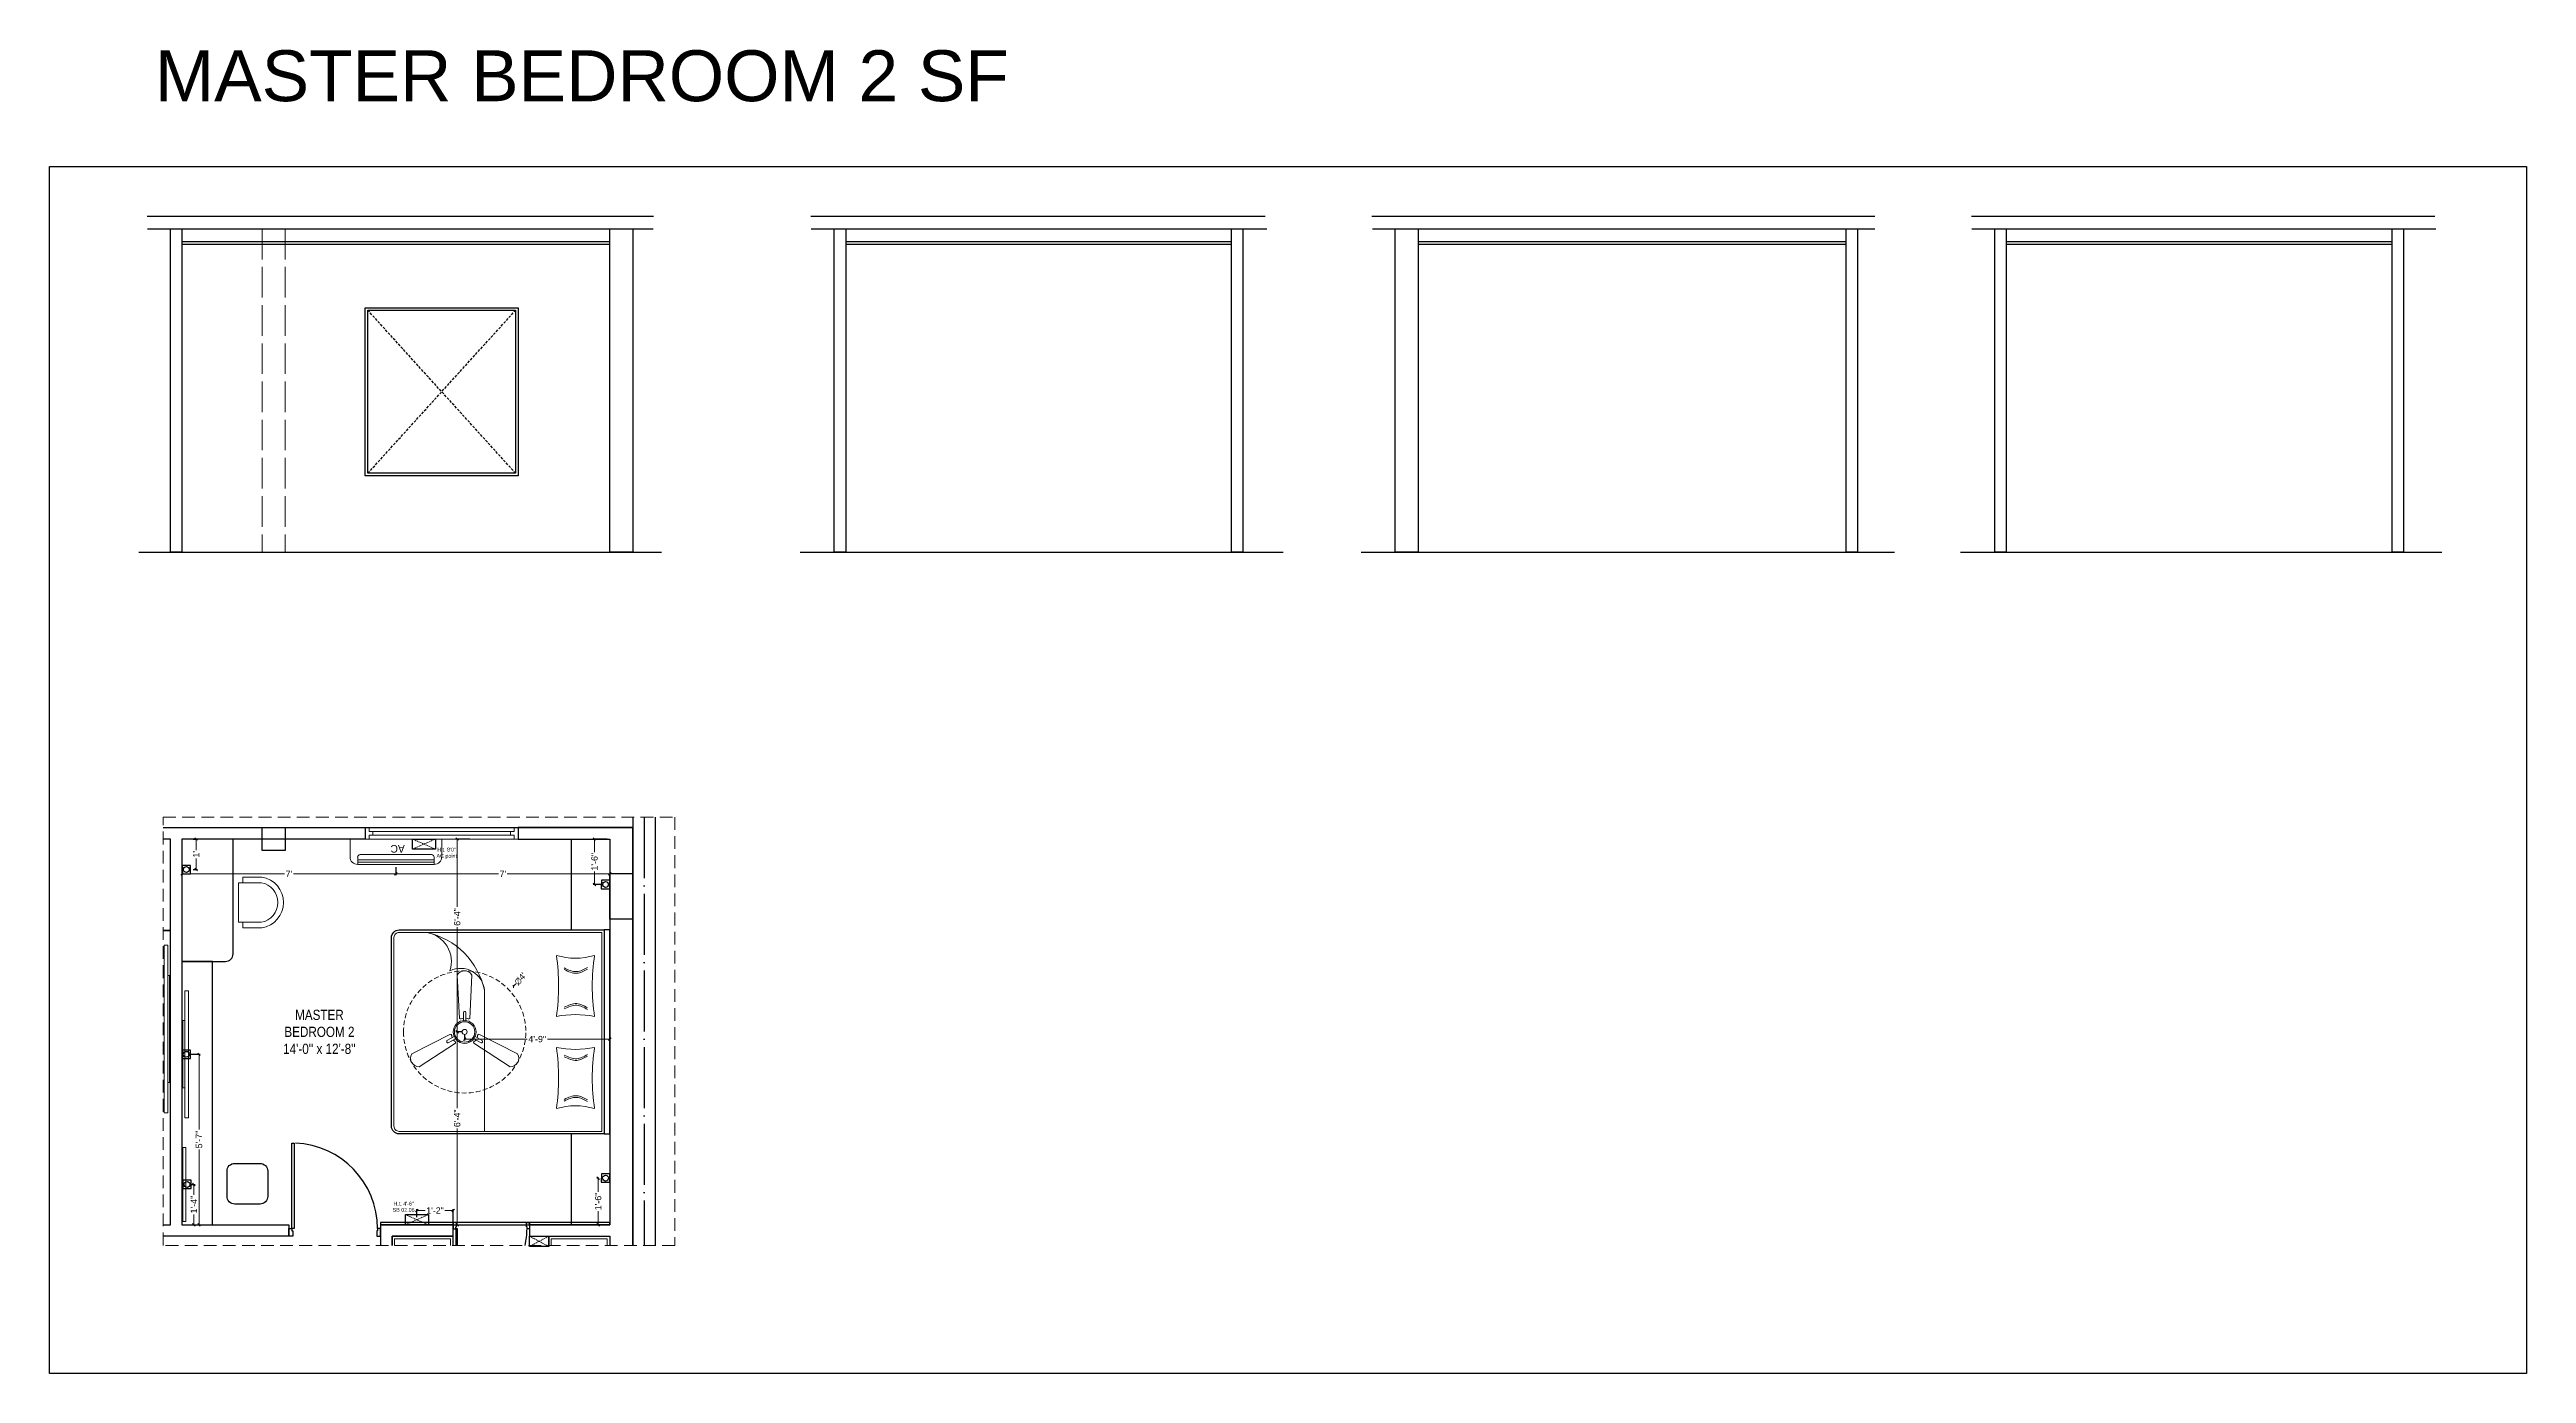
# Model space of a CAD drawing. Header units: millimetres. Extents: x 56222 to 3066687, y -650199 to -121287.
# Drawn here: x 133423 to 134395, y -183329 to -182810 of the extents above; entities outside this region: 7.
import ezdxf

# ---------------------------------------------------------------- set-up
doc = ezdxf.new("R2010")
doc.units = ezdxf.units.MM
doc.header["$MEASUREMENT"] = 0
doc.header["$PDMODE"] = 35
for name, pattern in [('ACAD_ISO02W100', [15, 12, -3]), ('ACAD_ISO04W100', [30, 24, -3, 0, -3]), ('DASHED', [0.75, 0.5, -0.25]), ('DASHED2', [0.375, 0.25, -0.125]), ('DASHEDX2', [1.5, 1, -0.5])]:
    doc.linetypes.add(name, pattern=pattern)
doc.layers.get('Defpoints').update_dxf_attribs({"color": 220})
for name, color, linetype in [('AR DOOR', 40, 'Continuous'), ('AR ELE-5', 134, 'Continuous'), ('GROUND FLOOR  ( Text )', 251, 'Continuous')]:
    doc.layers.add(name, color=color, linetype=linetype)
for name, color, linetype, lineweight in [('COLUMN', 1, 'Continuous', 30), ('dim05', 1, 'Continuous', 13), ('el', 7, 'Continuous', 20), ('ELEC-wires', 1, 'DASHED2', 13), ('Electrical', 84, 'Continuous', 30), ('ELEVATION', 250, 'Continuous', 9), ('ELEVATION ( SPIRAL STAIR )', 250, 'Continuous', 9), ('ELEVATION ( WALL COLOUR ) X_', 7, 'Continuous', 9), ('FIRST FLOOR ( TEXT )', 7, 'Continuous', 9), ('FURNITURE', 32, 'Continuous', 9), ('furniture dimensions', 1, 'DASHED', 0), ('GROUND FLOOR', 7, 'Continuous', 9), ('SECOND FLOOR', 7, 'Continuous', 9), ('SECOND FLOOR  ( PLINE )', 251, 'Continuous', 30), ('SECOND FLOOR ( PLine )', 7, 'Continuous', 30), ('SECTION ( SLAB PLine )', 104, 'Continuous', 30), ('Text', 7, 'Continuous', 15), ('wall', 7, 'Continuous', 30), ('X_PLOT', 1, 'Continuous', 9), ('XX~SLAB ( BEAM )~ ( DIM )', 7, 'Continuous', 9), ('XX~STR BEAM', 5, 'ACAD_ISO02W100', 9)]:
    doc.layers.add(name, color=color, linetype=linetype, lineweight=lineweight)
doc.layers.add('XX~SLAB ( PLINE )', color=251, linetype='Continuous', plot=False)
doc.styles.add('Arial', font='arial.ttf')
doc.styles.add('century g', font='GOTHIC.TTF')
doc.styles.add('KATHA', font='swissc.ttf')
doc.styles.get("Standard").update_dxf_attribs({"font": 'arial.ttf', "height": 6})
doc.styles.add('TEXT', font='eurr____.ttf')
doc.dimstyles.new('Archana', dxfattribs={"dimtxt": 2, "dimasz": 0.75, "dimexe": 0.5, "dimexo": 0.5, "dimgap": 0, "dimtad": 0, "dimzin": 0, "dimdsep": 46, "dimlunit": 4, "dimtxsty": 'century g', "dimblk": 'OBLIQUE', "dimcen": 0, "dimdle": 1, "dimclrd": 256, "dimclre": 256, "dimclrt": 256, "dimadec": 0, "dimazin": 0, "dimtfac": 1, "dimtofl": 0, "dimtmove": 1, "dimatfit": 3, "dimfxl": 1, "dimfxlon": 1, "dimtolj": 1, "dimtzin": 0, "dimlwd": -1, "dimlwe": -1, "dimarcsym": 0})
doc.dimstyles.new('ISO-25', dxfattribs={"dimtxt": 2.5, "dimasz": 1, "dimexe": 0.5, "dimexo": 1, "dimtad": 0, "dimdec": 1, "dimlunit": 4, "dimtxsty": 'Standard', "dimblk": 'OBLIQUE', "dimcen": 2.5, "dimclrd": 1, "dimclre": 1, "dimclrt": 5, "dimadec": 0, "dimazin": 0, "dimtfac": 1, "dimtdec": 1, "dimtmove": 0, "dimatfit": 3, "dimfxl": 1, "dimlwd": -1, "dimarcsym": 0})

msp = doc.modelspace()

# ---------------------------------------------------------------- texts
at = {"layer": 'Electrical', "color": 5, "transparency": 33554687}
for s, p in [('AC point', (133574.816, -183126.966)), ('SB 02.06', (133557.586, -183265.997))]:
    msp.add_text(s, height=1.5, dxfattribs=at).set_placement(p)
at = {"layer": 'Electrical', "color": 240, "true_color": 0xed1f24, "transparency": 33554687}
for s, p in [('H.t. 8\'0"', (133575.098, -183124.495)), ('H.t. 4\'-6"', (133557.898, -183263.535))]:
    msp.add_text(s, height=1.5, dxfattribs=at).set_placement(p)
at = {"layer": 'FIRST FLOOR ( TEXT )', "insert": (133528.831, -183195.345, -0.126), "char_height": 4, "attachment_point": 5, "style": 'KATHA'}
msp.add_mtext("MASTER \\PBEDROOM 2\\P14'-0'' x 12'-8''", dxfattribs=at)
at = {"layer": 'furniture dimensions', "lineweight": 0}
msp.add_text('MASTER BEDROOM 2 SF', height=20, dxfattribs=at).set_placement((133464.244, -182829.827))

# ---------------------------------------------------------------- blocks, each defined once
blk = doc.blocks.new('*U19')
for points in [[(-1160, 0), (-1120, 0), (-1120, 30), (-1110, 30), (-1110, 100), (-1160, 100)], [(0, 0), (0, -1120), (-30, -1120), (-30, 0)], [(40, 0), (0, 0), (0, 30), (-10, 30), (-10, 100), (40, 100)]]:
    blk.add_lwpolyline(points, close=True)
at = {"layer": 'AR ELE-5', "linetype": 'ByBlock', "ltscale": 15}
blk.add_arc((2, 1), 1122, 180.0347, 267.627, dxfattribs=at)
blk = doc.blocks.new('_Oblique')
at = {"layer": 'wall', "color": 0, "lineweight": -2}
blk.add_line((-0.5, -0.5), (0.5, 0.5), dxfattribs=at)
blk = doc.blocks.new('*D169')
at = {"layer": 'Defpoints', "color": 0, "lineweight": 30, "transparency": 16777216}
for p in [(133638.29, -183252.76), (133639.54, -183252.76), (133627.8, -183271.09)]:
    blk.add_point(p, dxfattribs=at)
at = {"layer": 'dim05', "color": 1, "linetype": 'Continuous', "lineweight": -2, "transparency": 16777216}
for p, q in [((133638.54, -183252.76), (133637.79, -183252.76)), ((133628.8, -183271.09), (133638.79, -183271.09))]:
    blk.add_line(p, q, dxfattribs=at)
at = {"layer": 'dim05', "color": 1, "linetype": 'Continuous', "transparency": 16777216}
for p, q in [((133638.29, -183252.76), (133638.29, -183258.1)), ((133638.29, -183271.09), (133638.29, -183265.76))]:
    blk.add_line(p, q, dxfattribs=at)
at = {"layer": 'dim05', "color": 1, "transparency": 16777216}
for p, rotation in [((133638.29, -183252.76), 90), ((133638.29, -183271.09), 270)]:
    blk.add_blockref('_Oblique', p, dxfattribs=dict(at, rotation=rotation))
at = {"layer": 'dim05', "color": 5, "lineweight": 25, "transparency": 16777216, "insert": (133638.29, -183261.93), "char_height": 2.5, "attachment_point": 5, "rotation": 90, "style": 'Arial'}
blk.add_mtext('1\'-6"', dxfattribs=at)
blk = doc.blocks.new('fan')
at = {"layer": 'Electrical', "lineweight": 15, "ltscale": 20}
for p, q in [((3300835.29, -509900.78), (3300836.47, -509923.43)), ((3300841.81, -509923.43), (3300842.99, -509900.78)), ((3300838.47, -509924.57), (3300838.47, -509920.25)), ((3300839.81, -509920.28), (3300839.81, -509924.57)), ((3300831.66, -509931.77), (3300811.45, -509942.07)), ((3300866.83, -509942.07), (3300846.62, -509931.77)), ((3300815.3, -509948.74), (3300834.33, -509936.39)), ((3300829.93, -509935.08), (3300833.64, -509932.93)), ((3300834.31, -509934.09), (3300830.57, -509936.25)), ((3300843.95, -509936.39), (3300862.98, -509948.74)), ((3300847.68, -509936.23), (3300843.97, -509934.09)), ((3300844.64, -509932.93), (3300848.38, -509935.09))]:
    blk.add_line(p, q, dxfattribs=at)
at = {"layer": 'Electrical', "linetype": 'DASHED', "lineweight": 15, "ltscale": 5}
blk.add_circle((3300839.14, -509930.53), 32, dxfattribs=at)
at = {"layer": 'Electrical', "lineweight": 15, "ltscale": 20}
for centre, major_axis, start_param, end_param in [((3300839.14, -509902.94), (3.12, 3.12), -0.272136, 1.842967), ((3300839.13, -509920.5), (0.501, 0.501), -0.465536, 1.983618), ((3300831.67, -509932.49), (0.51, -0.51), 0.978238, 2.373008), ((3300835.59, -509932.58), (2.27, -2.27), 3.855511, 4.241762), ((3300839.14, -509930.53), (4.24, -4.24), 3.14161, 9.424795), ((3300839.14, -509930.53), (3.77, -3.77), 1.749190548672175e-05, 6.283202799085073), ((3300837.1, -509923.08), (0.51, 0.51), 2.863014, 4.257784), ((3300839.14, -509926.42), (2.27, -2.27), 2.565057, 2.951308), ((3300839.14, -509930.53), (0.943, 0.943), 1.570814, 7.853999), ((3300839.14, -509926.42), (2.27, 2.27), 0.19032, 0.57657), ((3300841.18, -509923.08), (0.51, -0.51), 5.167028, 6.561799), ((3300842.69, -509932.58), (2.27, 2.27), 5.183051, 5.569301), ((3300846.61, -509932.49), (0.51, -0.51), 2.339416, 3.734186), ((3300815.25, -509944.32), (3.12, -3.12), 3.393055, 5.508159), ((3300830.46, -509935.55), (0.501, -0.501), 3.199655, 5.648809), ((3300835.59, -509932.58), (2.27, -2.27), 4.659452, 5.045703), ((3300833.71, -509936.02), (0.51, 0.51), -1.325776, 0.068994), ((3300844.57, -509936.02), (0.51, -0.51), 3.072633, 4.467404), ((3300842.69, -509932.58), (2.27, 2.27), 4.37911, 4.765361), ((3300847.83, -509935.54), (0.501, 0.501), 3.723254, 6.172408), ((3300863.03, -509944.32), (3.12, -3.12), 5.48745, 7.602554)]:
    blk.add_ellipse(centre, major_axis=major_axis, ratio=1, start_param=start_param, end_param=end_param, dxfattribs=at)
blk = doc.blocks.new('*D170')
at = {"layer": 'Defpoints', "color": 0, "lineweight": 30, "transparency": 16777216}
for p in [(133604.97, -183177.56), (133572.74, -183213.13)]:
    blk.add_point(p, dxfattribs=at)
at = {"layer": 'dim05', "transparency": 16777216}
blk.add_line((133605.97, -183176.45), (133604.97, -183177.56), dxfattribs=at)
at = {"layer": 'dim05', "transparency": 16777216, "xscale": 0.75, "yscale": 0.75, "zscale": 0.75, "rotation": 227.8301719994222}
blk.add_blockref('_Oblique', (133604.97, -183177.56), dxfattribs=at)
at = {"layer": 'dim05', "color": 5, "lineweight": 25, "transparency": 16777216, "insert": (133607.73, -183174.51), "char_height": 2.5, "attachment_point": 5, "rotation": 47.83017, "style": 'century g'}
blk.add_mtext("\\A1;∅4'", dxfattribs=at)
blk = doc.blocks.new('*D171')
at = {"layer": 'Defpoints', "color": 0, "lineweight": 30, "transparency": 16777216}
for p in [(133585.86, -183195.34, -0.13), (133642.86, -183195.34, -0.13), (133642.86, -183198.18)]:
    blk.add_point(p, dxfattribs=at)
at = {"layer": 'dim05', "color": 1, "linetype": 'Continuous', "lineweight": -2, "transparency": 16777216}
for p, q in [((133585.86, -183196.34), (133585.86, -183198.68)), ((133642.86, -183196.34), (133642.86, -183198.68))]:
    blk.add_line(p, q, dxfattribs=at)
at = {"layer": 'dim05', "color": 1, "linetype": 'Continuous', "transparency": 16777216}
for p, q in [((133585.86, -183198.18), (133610.36, -183198.18)), ((133642.86, -183198.18), (133618.35, -183198.18))]:
    blk.add_line(p, q, dxfattribs=at)
at = {"layer": 'dim05', "color": 1, "transparency": 16777216, "rotation": 180}
blk.add_blockref('_Oblique', (133585.86, -183198.18), dxfattribs=at)
at = {"layer": 'dim05', "color": 1, "transparency": 16777216}
blk.add_blockref('_Oblique', (133642.86, -183198.18), dxfattribs=at)
at = {"layer": 'dim05', "color": 5, "lineweight": 25, "transparency": 16777216, "insert": (133614.36, -183198.18), "char_height": 2.5, "attachment_point": 5, "style": 'Arial'}
blk.add_mtext('4\'-9"', dxfattribs=at)
blk = doc.blocks.new('*D172')
at = {"layer": 'Defpoints', "color": 0, "lineweight": 30, "transparency": 16777216}
for p in [(133476.85, -183255.24, -0.13), (133476.85, -183271.09, -0.13), (133479.53, -183271.09)]:
    blk.add_point(p, dxfattribs=at)
at = {"layer": 'dim05', "color": 1, "linetype": 'Continuous', "lineweight": -2, "transparency": 16777216}
for p, q in [((133477.85, -183255.24), (133480.03, -183255.24)), ((133477.85, -183271.09), (133480.03, -183271.09))]:
    blk.add_line(p, q, dxfattribs=at)
at = {"layer": 'dim05', "color": 1, "linetype": 'Continuous', "transparency": 16777216}
for p, q in [((133479.53, -183255.24), (133479.53, -183259.34)), ((133479.53, -183271.09), (133479.53, -183267))]:
    blk.add_line(p, q, dxfattribs=at)
at = {"layer": 'dim05', "color": 1, "transparency": 16777216}
for p, rotation in [((133479.53, -183255.24), 90), ((133479.53, -183271.09), 270)]:
    blk.add_blockref('_Oblique', p, dxfattribs=dict(at, rotation=rotation))
at = {"layer": 'dim05', "color": 5, "lineweight": 25, "transparency": 16777216, "insert": (133479.53, -183263.17), "char_height": 2.5, "attachment_point": 5, "rotation": 90, "style": 'Arial'}
blk.add_mtext('1\'-4"', dxfattribs=at)
blk = doc.blocks.new('*D173')
at = {"layer": 'Defpoints', "color": 0, "lineweight": 30, "transparency": 16777216}
for p in [(133476.52, -183204.13, -0.13), (133477.85, -183271.09), (133481.56, -183271.09)]:
    blk.add_point(p, dxfattribs=at)
at = {"layer": 'dim05', "color": 1, "linetype": 'Continuous', "lineweight": -2, "transparency": 16777216}
for p, q in [((133477.52, -183204.13), (133482.06, -183204.13)), ((133478.85, -183271.09), (133482.06, -183271.09))]:
    blk.add_line(p, q, dxfattribs=at)
at = {"layer": 'dim05', "color": 1, "linetype": 'Continuous', "transparency": 16777216}
for p, q in [((133481.56, -183204.13), (133481.56, -183233.67)), ((133481.56, -183271.09), (133481.56, -183241.56))]:
    blk.add_line(p, q, dxfattribs=at)
at = {"layer": 'dim05', "color": 1, "transparency": 16777216}
for p, rotation in [((133481.56, -183204.13), 90), ((133481.56, -183271.09), 270)]:
    blk.add_blockref('_Oblique', p, dxfattribs=dict(at, rotation=rotation))
at = {"layer": 'dim05', "color": 5, "lineweight": 25, "transparency": 16777216, "insert": (133481.56, -183237.61), "char_height": 2.5, "attachment_point": 5, "rotation": 90, "style": 'Arial'}
blk.add_mtext('5\'-7"', dxfattribs=at)
blk = doc.blocks.new('*D174')
at = {"layer": 'Defpoints', "color": 0, "lineweight": 30, "transparency": 16777216}
for p in [(133478.24, -183119.59, -0.13), (133480.47, -183119.59), (133478.24, -183131.59, -0.13)]:
    blk.add_point(p, dxfattribs=at)
at = {"layer": 'dim05', "color": 1, "linetype": 'Continuous', "lineweight": -2, "transparency": 16777216}
for p, q in [((133479.24, -183119.59), (133480.97, -183119.59)), ((133479.24, -183131.59), (133480.97, -183131.59))]:
    blk.add_line(p, q, dxfattribs=at)
at = {"layer": 'dim05', "color": 1, "linetype": 'Continuous', "transparency": 16777216}
for p, q in [((133480.47, -183119.59), (133480.47, -183123.93)), ((133480.47, -183131.59), (133480.47, -183127.25))]:
    blk.add_line(p, q, dxfattribs=at)
at = {"layer": 'dim05', "color": 1, "transparency": 16777216}
for p, rotation in [((133480.47, -183119.59), 90), ((133480.47, -183131.59), 270)]:
    blk.add_blockref('_Oblique', p, dxfattribs=dict(at, rotation=rotation))
at = {"layer": 'dim05', "color": 5, "lineweight": 25, "transparency": 16777216, "insert": (133480.47, -183125.59), "char_height": 2.5, "attachment_point": 5, "rotation": 90, "style": 'Arial'}
blk.add_mtext("1'", dxfattribs=at)
blk = doc.blocks.new('*D175')
at = {"layer": 'Defpoints', "color": 0, "lineweight": 30, "transparency": 16777216}
for p in [(133582.92, -183195.34), (133585.86, -183195.34, -0.13), (133581.36, -183271.09, -0.13)]:
    blk.add_point(p, dxfattribs=at)
at = {"layer": 'dim05', "color": 1, "linetype": 'Continuous', "lineweight": -2, "transparency": 16777216}
for p, q in [((133584.86, -183195.34), (133582.42, -183195.34)), ((133582.36, -183271.09), (133583.42, -183271.09))]:
    blk.add_line(p, q, dxfattribs=at)
at = {"layer": 'dim05', "color": 1, "linetype": 'Continuous', "transparency": 16777216}
for p, q in [((133582.92, -183195.34), (133582.92, -183225.31)), ((133582.92, -183271.09), (133582.92, -183233.22))]:
    blk.add_line(p, q, dxfattribs=at)
at = {"layer": 'dim05', "color": 1, "transparency": 16777216}
for p, rotation in [((133582.92, -183195.34), 90), ((133582.92, -183271.09), 270)]:
    blk.add_blockref('_Oblique', p, dxfattribs=dict(at, rotation=rotation))
at = {"layer": 'dim05', "color": 5, "lineweight": 25, "transparency": 16777216, "insert": (133582.92, -183229.27), "char_height": 2.5, "attachment_point": 5, "rotation": 90, "style": 'Arial'}
blk.add_mtext('6\'-4"', dxfattribs=at)
blk = doc.blocks.new('*D176')
at = {"layer": 'Defpoints', "color": 0, "lineweight": 30, "transparency": 16777216}
for p in [(133582.92, -183119.59), (133588.86, -183119.59, -0.13), (133585.86, -183195.34, -0.13)]:
    blk.add_point(p, dxfattribs=at)
at = {"layer": 'dim05', "color": 1, "linetype": 'Continuous', "lineweight": -2, "transparency": 16777216}
for p, q in [((133587.86, -183119.59), (133582.42, -183119.59)), ((133584.86, -183195.34), (133582.42, -183195.34))]:
    blk.add_line(p, q, dxfattribs=at)
at = {"layer": 'dim05', "color": 1, "linetype": 'Continuous', "transparency": 16777216}
for p, q in [((133582.92, -183119.59), (133582.92, -183146.25)), ((133582.92, -183195.34), (133582.92, -183154.16))]:
    blk.add_line(p, q, dxfattribs=at)
at = {"layer": 'dim05', "color": 1, "transparency": 16777216}
for p, rotation in [((133582.92, -183119.59), 90), ((133582.92, -183195.34), 270)]:
    blk.add_blockref('_Oblique', p, dxfattribs=dict(at, rotation=rotation))
at = {"layer": 'dim05', "color": 5, "lineweight": 25, "transparency": 16777216, "insert": (133582.92, -183150.21), "char_height": 2.5, "attachment_point": 5, "rotation": 90, "style": 'Arial'}
blk.add_mtext('6\'-4"', dxfattribs=at)
blk = doc.blocks.new('6616')
at = {"color": 242, "linetype": 'DASHED', "true_color": 0xcd2027}
for p, q in [((386784.79, -36915.77), (386775.78, -36911.78)), ((386784.79, -36911.78), (386775.78, -36915.77))]:
    blk.add_line(p, q, dxfattribs=at)
at = {"layer": 'ELEC-wires', "color": 5, "linetype": 'ByBlock', "lineweight": 30, "ltscale": 4}
blk.add_lwpolyline([(386775.78, -36911.78), (386784.79, -36911.78), (386784.79, -36915.77), (386775.78, -36915.77)], close=True, dxfattribs=at)
blk = doc.blocks.new('*D177')
at = {"layer": 'Defpoints', "color": 0, "lineweight": 30, "transparency": 16777216}
for p in [(133581.36, -183265.49), (133567.11, -183269.1, -0.13), (133581.36, -183271.09, -0.13)]:
    blk.add_point(p, dxfattribs=at)
at = {"layer": 'dim05', "color": 1, "linetype": 'Continuous', "lineweight": -2, "transparency": 16777216}
for p, q in [((133567.11, -183268.1), (133567.11, -183264.99)), ((133581.36, -183270.09), (133581.36, -183264.99))]:
    blk.add_line(p, q, dxfattribs=at)
at = {"layer": 'dim05', "color": 1, "linetype": 'Continuous', "transparency": 16777216}
for p, q in [((133567.11, -183265.49), (133570.4, -183265.49)), ((133581.36, -183265.49), (133578.06, -183265.49))]:
    blk.add_line(p, q, dxfattribs=at)
at = {"layer": 'dim05', "color": 1, "transparency": 16777216, "rotation": 180}
blk.add_blockref('_Oblique', (133567.11, -183265.49), dxfattribs=at)
at = {"layer": 'dim05', "color": 1, "transparency": 16777216}
blk.add_blockref('_Oblique', (133581.36, -183265.49), dxfattribs=at)
at = {"layer": 'dim05', "color": 5, "lineweight": 25, "transparency": 16777216, "insert": (133574.23, -183265.49), "char_height": 2.5, "attachment_point": 5, "style": 'Arial'}
blk.add_mtext('1\'-2"', dxfattribs=at)
blk = doc.blocks.new('*D178')
at = {"layer": 'Defpoints', "color": 0, "lineweight": 30, "transparency": 16777216}
for p in [(133636.86, -183119.59), (133642.86, -183119.59, -0.13), (133641.2, -183137.45, -0.13)]:
    blk.add_point(p, dxfattribs=at)
at = {"layer": 'dim05', "color": 1, "linetype": 'Continuous', "lineweight": -2, "transparency": 16777216}
for p, q in [((133641.86, -183119.59), (133636.36, -183119.59)), ((133640.2, -183137.45), (133636.36, -183137.45))]:
    blk.add_line(p, q, dxfattribs=at)
at = {"layer": 'dim05', "color": 1, "linetype": 'Continuous', "transparency": 16777216}
for p, q in [((133636.86, -183119.59), (133636.86, -183124.69)), ((133636.86, -183137.45), (133636.86, -183132.35))]:
    blk.add_line(p, q, dxfattribs=at)
at = {"layer": 'dim05', "color": 1, "transparency": 16777216}
for p, rotation in [((133636.86, -183119.59), 90), ((133636.86, -183137.45), 270)]:
    blk.add_blockref('_Oblique', p, dxfattribs=dict(at, rotation=rotation))
at = {"layer": 'dim05', "color": 5, "lineweight": 25, "transparency": 16777216, "insert": (133636.86, -183128.52), "char_height": 2.5, "attachment_point": 5, "rotation": 90, "style": 'Arial'}
blk.add_mtext('1\'-6"', dxfattribs=at)
blk = doc.blocks.new('ac paln')
at = {"layer": 'Electrical', "lineweight": 15}
for p, q in [((389238.69, -37646.36), (389238.69, -37610.34)), ((389238.69, -37610.34), (389245.67, -37610.34)), ((389244.81, -37642.35), (389244.81, -37614.35)), ((389245.81, -37613.35), (389248.68, -37613.35)), ((389246.82, -37643.35), (389246.82, -37613.35)), ((389247.82, -37643.35), (389247.82, -37613.35)), ((389248.68, -37613.35), (389248.68, -37643.35)), ((389248.68, -37643.35), (389248.68, -37613.35)), ((389245.67, -37646.36), (389238.69, -37646.36)), ((389245.81, -37643.35), (389248.68, -37643.35)), ((389248.68, -37643.35), (389248.68, -37643.35))]:
    blk.add_line(p, q, dxfattribs=at)
for centre, start, end in [((389245.67, -37613.35), 0, 90), ((389245.67, -37643.35), 270, 0)]:
    blk.add_arc(centre, 3.01, start, end, dxfattribs=at)
at = {"layer": 'Electrical', "lineweight": 15, "extrusion": (0, 0, -1)}
for centre, start_param, end_param in [((389245.81, -37614.35), -0.785398, 0.785398), ((389245.81, -37642.35), 3.926991, 5.497787)]:
    blk.add_ellipse(centre, major_axis=(-0.71, 0.71), ratio=1, start_param=start_param, end_param=end_param, dxfattribs=at)
at = {"layer": 'Text', "style": 'TEXT'}
blk.add_text('AC', height=3, rotation=270, dxfattribs=at).set_placement((389241.02, -37624.87))
blk = doc.blocks.new('*D179')
at = {"layer": 'Defpoints', "color": 0, "lineweight": 30, "transparency": 16777216}
for p in [(133474.86, -183128.73, -0.13), (133558.86, -183129.59, -0.13), (133558.86, -183133.28)]:
    blk.add_point(p, dxfattribs=at)
at = {"layer": 'dim05', "color": 1, "linetype": 'Continuous', "lineweight": -2, "transparency": 16777216}
for p, q in [((133474.86, -183129.73), (133474.86, -183133.78)), ((133558.86, -183130.59), (133558.86, -183133.78))]:
    blk.add_line(p, q, dxfattribs=at)
at = {"layer": 'dim05', "color": 1, "linetype": 'Continuous', "transparency": 16777216}
for p, q in [((133474.86, -183133.28), (133515.09, -183133.28)), ((133558.86, -183133.28), (133518.62, -183133.28))]:
    blk.add_line(p, q, dxfattribs=at)
at = {"layer": 'dim05', "color": 1, "transparency": 16777216, "rotation": 180}
blk.add_blockref('_Oblique', (133474.86, -183133.28), dxfattribs=at)
at = {"layer": 'dim05', "color": 1, "transparency": 16777216}
blk.add_blockref('_Oblique', (133558.86, -183133.28), dxfattribs=at)
at = {"layer": 'dim05', "color": 5, "lineweight": 25, "transparency": 16777216, "insert": (133516.86, -183133.28), "char_height": 2.5, "attachment_point": 5, "style": 'Arial'}
blk.add_mtext("7'", dxfattribs=at)
blk = doc.blocks.new('*D180')
at = {"layer": 'Defpoints', "color": 0, "lineweight": 30, "transparency": 16777216}
for p in [(133558.86, -183129.59, -0.13), (133642.86, -183129.59, -0.13), (133642.86, -183133.28)]:
    blk.add_point(p, dxfattribs=at)
at = {"layer": 'dim05', "color": 1, "linetype": 'Continuous', "lineweight": -2, "transparency": 16777216}
for p, q in [((133558.86, -183130.59), (133558.86, -183133.78)), ((133642.86, -183130.59), (133642.86, -183133.78))]:
    blk.add_line(p, q, dxfattribs=at)
at = {"layer": 'dim05', "color": 1, "linetype": 'Continuous', "transparency": 16777216}
for p, q in [((133558.86, -183133.28), (133599.09, -183133.28)), ((133642.86, -183133.28), (133602.62, -183133.28))]:
    blk.add_line(p, q, dxfattribs=at)
at = {"layer": 'dim05', "color": 1, "transparency": 16777216, "rotation": 180}
blk.add_blockref('_Oblique', (133558.86, -183133.28), dxfattribs=at)
at = {"layer": 'dim05', "color": 1, "transparency": 16777216}
blk.add_blockref('_Oblique', (133642.86, -183133.28), dxfattribs=at)
at = {"layer": 'dim05', "color": 5, "lineweight": 25, "transparency": 16777216, "insert": (133600.86, -183133.28), "char_height": 2.5, "attachment_point": 5, "style": 'Arial'}
blk.add_mtext("7'", dxfattribs=at)

# ---------------------------------------------------------------- dimensions: what is measured, and where the dimension line sits
at = {"layer": 'dim05', "color": 27, "lineweight": 25, "true_color": 0x7d5120}
for base, p1, p2, override, picture, middle in [((133480.469, -183119.592), (133478.236, -183131.59, -0.126), (133478.24, -183119.592, -0.126), {"dimdec": 0, "dimtxsty": 'Arial'}, '*D174', (133480.469, -183125.591)), ((133636.858, -183119.595), (133641.201, -183137.446, -0.126), (133642.856, -183119.595, -0.126), {"dimtxsty": 'Arial'}, '*D178', (133636.858, -183128.52)), ((133481.56, -183271.095), (133476.515, -183204.132, -0.126), (133477.846, -183271.095), {"dimdec": 0, "dimtxsty": 'Arial'}, '*D173', (133481.56, -183237.613)), ((133479.527, -183271.095), (133476.846, -183255.243, -0.126), (133476.846, -183271.095, -0.126), {"dimdec": 0, "dimtxsty": 'Arial'}, '*D172', (133479.527, -183263.169)), ((133638.292, -183252.763, -0.126), (133627.802, -183271.095, -0.126), (133639.537, -183252.763, -0.126), {"dimdec": 0, "dimtxsty": 'Arial'}, '*D169', (133638.292, -183261.929, -0.126))]:
    dim = msp.add_linear_dim(base=base, p1=p1, p2=p2, angle=90, dimstyle='ISO-25', override=override, dxfattribs=at)
    dim.commit()
    dim.dimension.update_dxf_attribs({"geometry": picture, "text_midpoint": middle})
for base, p1, p2, picture, middle in [((133582.919093, -183119.594798), (133585.855921, -183195.344803, -0.125635), (133588.85594, -183119.594798, -0.125635), '*D176', (133582.919093, -183150.206232)), ((133582.919093425, -183195.344802602), (133581.355921282, -183271.094802602, -0.125634607), (133585.855921282, -183195.344802602, -0.125634607), '*D175', (133582.919093425, -183229.26516413))]:
    dim = msp.add_linear_dim(base=base, p1=p1, p2=p2, angle=90, dimstyle='ISO-25', override={"dimtxsty": 'Arial'}, dxfattribs=at)
    dim.commit()
    dim.dimension.update_dxf_attribs({"geometry": picture, "text_midpoint": middle, "dimtype": 160})
for base, p1, p2, override, picture, middle in [((133558.856, -183133.276), (133474.856, -183128.726, -0.126), (133558.856, -183129.59, -0.126), {"dimdec": 0, "dimtxsty": 'Arial'}, '*D179', (133516.856, -183133.276)), ((133642.856, -183133.276), (133558.856, -183129.59, -0.126), (133642.856, -183129.59, -0.126), {"dimdec": 0, "dimtxsty": 'Arial'}, '*D180', (133600.856, -183133.276)), ((133642.856, -183198.181), (133585.856, -183195.345, -0.126), (133642.856, -183195.345, -0.126), {"dimtxsty": 'Arial'}, '*D171', (133614.356, -183198.181)), ((133581.356, -183265.487), (133567.106, -183269.101, -0.126), (133581.356, -183271.095, -0.126), {"dimdec": 0, "dimtxsty": 'Arial'}, '*D177', (133574.231, -183265.487))]:
    dim = msp.add_linear_dim(base=base, p1=p1, p2=p2, dimstyle='ISO-25', override=override, dxfattribs=at)
    dim.commit()
    dim.dimension.update_dxf_attribs({"geometry": picture, "text_midpoint": middle})
dim = msp.add_diameter_dim_2p(p1=(133572.744, -183213.133, -0.126), p2=(133604.968, -183177.557, -0.126), dimstyle='Archana', override={"dimtxt": 2.5, "dimclrt": 5}, dxfattribs=at)
dim.commit()
dim.dimension.update_dxf_attribs({"geometry": '*D170', "text_midpoint": (133607.73, -183174.508, -0.126)})

# ---------------------------------------------------------------- hatches: boundary and pattern name
at = {"layer": 'ELEVATION ( WALL COLOUR ) X_'}
h = msp.add_hatch(color=5, dxfattribs=at)
h.set_gradient(color1=(255, 235, 194), color2=(255, 243, 219), one_color=1, tint=0.93, name='CYLINDER')
h.paths.add_polyline_path([(56221.501, -121287.364), (56377.501, -121287.364)])
h = msp.add_hatch(color=5, dxfattribs=at)
h.set_gradient(color1=(255, 235, 194), color2=(255, 243, 219), one_color=1, tint=0.93, name='CYLINDER')
h.paths.add_polyline_path([(56560.501, -121287.364), (56716.501, -121287.364)])

# ---------------------------------------------------------------- linework, layer by layer
at = {"lineweight": 9, "elevation": -0.126}
for points in [[(133477.44, -183179.214), (133475.993, -183179.214), (133475.993, -183229.049), (133477.44, -183229.049)], [(133475.993, -183190.913), (133475.228, -183190.913), (133475.228, -183217.35), (133475.993, -183217.35)]]:
    msp.add_lwpolyline(points, close=True, dxfattribs=at)
at = {"elevation": -0.126}
for points in [[(133581.356, -183272.633), (133582.356, -183272.633), (133582.356, -183271.883), (133582.606, -183271.883), (133582.606, -183270.133), (133581.356, -183270.133)], [(133611.356, -183272.633), (133610.356, -183272.633), (133610.356, -183271.883), (133610.106, -183271.883), (133610.106, -183270.133), (133611.356, -183270.133)]]:
    msp.add_lwpolyline(points, close=True, dxfattribs=at)
msp.add_lwpolyline([(133583.106, -183279.188), (133583.106, -183272.633), (133582.356, -183272.633), (133582.356, -183279.188)], dxfattribs=at)
at = {"layer": 'AR ELE-5', "linetype": 'ByBlock', "ltscale": 15}
msp.add_arc((133582.315, -183272.616, -0.126), 28.041, 346.446014, 359.965264, dxfattribs=at)
at = {"layer": 'COLUMN', "elevation": -0.126}
for points in [[(133506.356, -183115.095), (133515.356, -183115.095), (133515.356, -183124.095), (133506.356, -183124.095)], [(133642.856, -183133.095), (133651.856, -183133.095), (133651.856, -183151.095), (133642.856, -183151.095)]]:
    msp.add_lwpolyline(points, close=True, dxfattribs=at)
at = {"layer": 'ELEVATION', "color": 9, "linetype": 'DASHEDX2', "lineweight": 25, "true_color": 0xc7c8ca}
for p, q in [((133547.855, -182975.934, -0.126), (133605.856, -182911.934, -0.126)), ((133605.856, -182975.934, -0.126), (133547.855, -182911.934, -0.126))]:
    msp.add_line(p, q, dxfattribs=at)
at = {"layer": 'ELEVATION', "color": 5, "lineweight": 25, "elevation": -0.126}
for points in [[(133546.855, -182910.934), (133606.856, -182910.934), (133606.856, -182976.934), (133546.855, -182976.934)], [(133547.855, -182911.934), (133605.856, -182911.934), (133605.856, -182975.934), (133547.855, -182975.934)]]:
    msp.add_lwpolyline(points, close=True, dxfattribs=at)
at = {"layer": 'ELEVATION ( SPIRAL STAIR )', "color": 5, "elevation": -0.126}
msp.add_lwpolyline([(133475.182, -183269.793), (133476.339, -183269.793), (133476.339, -183240.694), (133475.182, -183240.694)], close=True, dxfattribs=at)
at = {"layer": 'FURNITURE', "color": 242, "lineweight": 30, "true_color": 0xcd2027}
for p, q in [((133457.879, -183006.934), (133663.097, -183006.934)), ((133717.593, -183006.934), (133907.31, -183006.934)), ((133937.908, -183006.934, 0.126), (134147.263, -183006.934)), ((134173.282, -183006.934, 0.126), (134362.221, -183006.934))]:
    msp.add_line(p, q, dxfattribs=at)
at = {"layer": 'FURNITURE', "lineweight": 30}
for p, q in [((133627.802, -183155.297, -0.126), (133627.802, -183119.595, -0.126)), ((133627.802, -183271.095, -0.126), (133627.802, -183235.393, -0.126)), ((133581.356, -183271.095, -0.126), (133581.356, -183270.133, -0.126)), ((133611.356, -183271.095, -0.126), (133611.356, -183270.133, -0.126))]:
    msp.add_line(p, q, dxfattribs=at)
at = {"layer": 'FURNITURE'}
for p, q in [((133498.777, -183136.757, -0.126), (133497.092, -183136.748, -0.126)), ((133501.95, -183136.748, -0.126), (133505.857, -183136.748, -0.126)), ((133593.619, -183234.393, -0.126), (133593.619, -183179.104, -0.126))]:
    msp.add_line(p, q, dxfattribs=at)
at = {"layer": 'FURNITURE', "color": 242, "lineweight": 30, "true_color": 0xcd2027}
msp.add_lwpolyline([(133422.86, -182855.493), (134395.47, -182855.493), (134395.47, -183329.488), (133422.86, -183329.488)], close=True, dxfattribs=at)
at = {"layer": 'FURNITURE', "lineweight": 30, "elevation": -0.126}
for points in [[(133467.477, -183155.513), (133470.356, -183155.513), (133470.356, -183119.595), (133467.477, -183119.595)], [(133467.477, -183271.082), (133470.356, -183271.082), (133470.356, -183155.513), (133467.477, -183155.513)], [(133557.356, -183275.595), (133557.356, -183279.188)], [(133581.356, -183279.188), (133581.356, -183275.595), (133557.356, -183275.595)], [(133618.856, -183279.595), (133618.856, -183275.595), (133642.856, -183275.595), (133642.856, -183279.188)]]:
    msp.add_lwpolyline(points, dxfattribs=at)
msp.add_lwpolyline([(133491.95, -183167.685, 0.4142136), (133494.95, -183164.685), (133494.95, -183119.6), (133474.856, -183119.59), (133474.856, -183167.675), (133491.95, -183167.685)], format="xyb", dxfattribs=at)
at = {"layer": 'FURNITURE', "elevation": -0.126}
for points in [[(133497.092, -183136.748), (133497.092, -183152.299), (133498.777, -183152.29)], [(133580.356, -183279.188), (133580.356, -183276.595), (133558.356, -183276.595), (133558.356, -183279.188)], [(133619.856, -183279.188), (133619.856, -183276.595), (133641.856, -183276.595), (133641.856, -183279.188)]]:
    msp.add_lwpolyline(points, dxfattribs=at)
at = {"layer": 'FURNITURE', "elevation": -0.126, "flags": 128}
for points in [[(133498.777, -183152.29), (133498.777, -183154.515), (133506.159, -183154.515, 0.8536134), (133506.211, -183134.515), (133498.777, -183134.515), (133498.777, -183136.74)], [(133500.999, -183152.29), (133498.777, -183152.29), (133505.976, -183152.293, 0.8357584), (133506.021, -183136.737), (133500.999, -183136.737), (133498.777, -183136.737)]]:
    msp.add_lwpolyline(points, format="xyb", dxfattribs=at)
at = {"layer": 'FURNITURE', "lineweight": 30, "elevation": -0.126}
for points in [[(133557.115, -183232.393), (133557.115, -183158.297, -0.4142136), (133560.115, -183155.297), (133640.703, -183155.297), (133640.703, -183235.393), (133560.115, -183235.393, -0.4142136)], [(133495.562, -183246.99), (133505.53, -183246.99, -0.4142136), (133508.53, -183249.99), (133508.53, -183259.946, -0.4142136), (133505.53, -183262.946), (133495.562, -183262.946, -0.4142136), (133492.562, -183259.946), (133492.562, -183249.99, -0.4142136)]]:
    msp.add_lwpolyline(points, format="xyb", close=True, dxfattribs=at)
at = {"layer": 'FURNITURE'}
for points, elevation in [([(133558.115, -183232.393), (133558.115, -183158.297, -0.4142136), (133560.115, -183156.297), (133639.703, -183156.297), (133639.703, -183234.393), (133560.115, -183234.393, -0.4142136)], -0.126), ([(133580.098, -183171.308, -0.5279651), (133593.619, -183179.104, 0.2964894), (133570.977, -183156.297, -0.4593765), (133580.098, -183171.308)], -0.126), ([(133621.882, -183189.288, -0.1005861), (133636.882, -183189.288, -0.0757258), (133636.882, -183165.288, -0.1489672), (133621.882, -183165.288, -0.0741156)], -0.131), ([(133621.882, -183201.465, 0.1005861), (133636.882, -183201.465, 0.0757258), (133636.882, -183225.465, 0.1489672), (133621.882, -183225.465, 0.0741156)], -0.131)]:
    msp.add_lwpolyline(points, format="xyb", close=True, dxfattribs=dict(at, elevation=elevation))
at = {"layer": 'FURNITURE', "lineweight": 30, "elevation": -0.126}
for points in [[(133640.703, -183235.393), (133642.856, -183235.393), (133642.856, -183155.297), (133640.703, -183155.297)], [(133486.903, -183167.68), (133474.856, -183167.68), (133474.856, -183271.095), (133486.903, -183271.095)], [(133552.856, -183271.095), (133642.856, -183271.095), (133642.856, -183270.133), (133552.856, -183270.133)]]:
    msp.add_lwpolyline(points, close=True, dxfattribs=at)
at = {"layer": 'FURNITURE'}
for points in [[(133634.144, -183170.03, -0.131), (133632.727, -183170.802, -0.131), (133629.733, -183172.433, -0.131), (133626.617, -183170.992, -0.131), (133624.975, -183170.233, -0.131)], [(133634.144, -183170.675, -0.131), (133632.727, -183171.447, -0.131), (133629.733, -183173.077, -0.131), (133626.617, -183171.637, -0.131), (133624.975, -183170.878, -0.131)], [(133634.144, -183185.866, -0.131), (133632.727, -183185.094, -0.131), (133629.733, -183183.463, -0.131), (133626.617, -183184.903, -0.131), (133624.975, -183185.662, -0.131)], [(133634.144, -183186.51, -0.131), (133632.727, -183185.738, -0.131), (133629.733, -183184.108, -0.131), (133626.617, -183185.548, -0.131), (133624.975, -183186.307, -0.131)], [(133634.144, -183204.242, -0.131), (133632.727, -183205.014, -0.131), (133629.733, -183206.645, -0.131), (133626.617, -183205.204, -0.131), (133624.975, -183204.446, -0.131)], [(133634.144, -183204.887, -0.131), (133632.727, -183205.659, -0.131), (133629.733, -183207.29, -0.131), (133626.617, -183205.849, -0.131), (133624.975, -183205.09, -0.131)], [(133634.144, -183222.042, -0.131), (133632.727, -183221.27, -0.131), (133629.733, -183219.639, -0.131), (133626.617, -183221.08, -0.131), (133624.975, -183221.839, -0.131)], [(133634.144, -183222.687, -0.131), (133632.727, -183221.915, -0.131), (133629.733, -183220.284, -0.131), (133626.617, -183221.725, -0.131), (133624.975, -183222.483, -0.131)]]:
    msp.add_open_spline(points, degree=3, knots=[0, 0, 0, 0, 4.5779171, 9.671137, 9.671137, 9.671137, 9.671137], dxfattribs=at)
at = {"layer": 'furniture dimensions', "lineweight": 0, "ltscale": 10}
for p, q in [((133546.855, -182910.934, -0.126), (133606.856, -182910.934, -0.126)), ((133546.855, -183006.934, -0.126), (133606.856, -183006.934, -0.126))]:
    msp.add_line(p, q, dxfattribs=at)
at = {"layer": 'furniture dimensions', "color": 5, "lineweight": 0, "ltscale": 10}
msp.add_line((133546.855, -182976.934, -0.126), (133606.856, -182976.934, -0.126), dxfattribs=at)
at = {"layer": 'furniture dimensions', "lineweight": 0, "ltscale": 10}
msp.add_lwpolyline([(133467.477, -183110.996), (133668.444, -183110.996), (133668.444, -183279.188), (133467.477, -183279.188)], close=True, dxfattribs=at)
at = {"layer": 'GROUND FLOOR'}
for p, q in [((133651.856, -183110.996, -0.126), (133651.856, -183279.188, -0.126)), ((133651.856, -183110.996, -0.126), (133651.856, -183139.095, -0.126)), ((133660.856, -183110.996, -0.126), (133660.856, -183279.188, -0.126))]:
    msp.add_line(p, q, dxfattribs=at)
at = {"layer": 'GROUND FLOOR', "color": 1, "linetype": 'ACAD_ISO04W100'}
msp.add_line((133656.356, -183110.996, -0.126), (133656.356, -183279.188, -0.126), dxfattribs=at)
at = {"layer": 'GROUND FLOOR', "color": 6, "lineweight": 30, "elevation": -0.126}
for points in [[(133651.856, -183110.996), (133651.856, -183279.188)], [(133660.856, -183279.188), (133660.856, -183110.996)]]:
    msp.add_lwpolyline(points, dxfattribs=at)
at = {"layer": 'GROUND FLOOR  ( Text )', "color": 9, "linetype": 'ACAD_ISO02W100', "lineweight": 0, "true_color": 0xc7c8ca}
for p, q in [((133506.356, -182879.934, -0.126), (133506.356, -183006.934)), ((133515.356, -182879.934, -0.126), (133515.356, -183006.934))]:
    msp.add_line(p, q, dxfattribs=at)
at = {"layer": 'SECOND FLOOR'}
for p, q in [((133467.477, -183115.095, -0.126), (133651.856, -183115.095, -0.126)), ((133467.477, -183119.595, -0.126), (133470.356, -183119.595, -0.126)), ((133470.356, -183119.595, -0.126), (133470.356, -183271.095, -0.126)), ((133474.856, -183119.595, -0.126), (133642.856, -183119.595, -0.126)), ((133474.856, -183271.095, -0.126), (133474.856, -183119.595, -0.126)), ((133546.855, -183115.095, -0.126), (133546.855, -183119.595, -0.126)), ((133606.856, -183115.095, -0.126), (133606.856, -183119.595, -0.126)), ((133642.856, -183119.595, -0.126), (133642.856, -183271.095, -0.126)), ((133470.356, -183275.595, -0.126), (133474.856, -183275.595, -0.126)), ((133552.856, -183271.095, -0.126), (133581.356, -183271.095, -0.126)), ((133552.856, -183275.595, -0.126), (133552.856, -183271.095, -0.126)), ((133552.856, -183275.595, -0.126), (133552.856, -183279.188, -0.126)), ((133552.856, -183275.595, -0.126), (133552.856, -183275.595, -0.126)), ((133557.356, -183275.595, -0.126), (133557.356, -183279.188, -0.126)), ((133581.356, -183271.095, -0.126), (133581.356, -183275.595, -0.126)), ((133611.356, -183271.095, -0.126), (133642.856, -183271.095, -0.126)), ((133611.356, -183271.095, -0.126), (133611.356, -183275.595, -0.126)), ((133642.856, -183275.595, -0.126), (133642.856, -183279.188, -0.126))]:
    msp.add_line(p, q, dxfattribs=at)
at = {"layer": 'SECOND FLOOR', "elevation": -0.126}
msp.add_lwpolyline([(133606.856, -183115.095), (133605.356, -183115.095), (133605.356, -183116.595), (133603.856, -183116.595), (133603.856, -183118.095), (133549.855, -183118.095), (133549.855, -183116.595), (133548.355, -183116.595), (133548.355, -183115.095), (133546.855, -183115.095), (133546.855, -183119.595), (133548.355, -183119.595), (133548.355, -183118.095), (133549.855, -183118.095), (133549.855, -183116.595), (133603.856, -183116.595), (133603.856, -183118.095), (133605.356, -183118.095), (133605.356, -183119.595), (133606.856, -183119.595), (133606.856, -183115.095), (133546.855, -183115.095), (133546.855, -183119.595), (133606.856, -183119.595)], close=True, dxfattribs=at)
at = {"layer": 'SECOND FLOOR  ( PLINE )', "elevation": -0.126}
for points in [[(133467.477, -183115.095), (133546.855, -183115.095), (133546.855, -183119.595), (133474.856, -183119.595), (133474.856, -183271.095), (133516.856, -183271.095), (133516.856, -183275.595), (133474.856, -183275.595), (133470.356, -183275.595), (133467.477, -183275.595)], [(133467.477, -183271.095), (133470.356, -183271.095), (133470.356, -183119.595), (133467.477, -183119.595)], [(133651.856, -183279.188), (133651.856, -183115.095), (133606.856, -183115.095), (133606.856, -183119.595), (133642.856, -183119.595), (133642.856, -183271.095), (133611.356, -183271.095), (133611.356, -183275.595), (133642.856, -183275.595), (133642.856, -183279.188)]]:
    msp.add_lwpolyline(points, dxfattribs=at)
at = {"layer": 'SECOND FLOOR ( PLine )', "elevation": -0.126}
msp.add_lwpolyline([(133557.356, -183279.188), (133557.356, -183275.595), (133581.356, -183275.595), (133581.356, -183271.095), (133552.856, -183271.095), (133552.856, -183275.595), (133552.856, -183275.595), (133552.856, -183279.188)], dxfattribs=at)
at = {"layer": 'SECTION ( SLAB PLine )', "color": 1}
for p, q in [((133461.167, -182874.934, -0.126), (133660.048, -182874.934, -0.126)), ((133721.805, -182874.934, -0.251), (133900.146, -182874.934, -0.251)), ((133942.121, -182874.934, -0.126), (134139.606, -182874.934, -0.126)), ((134177.494, -182874.934, -0.126), (134359.472, -182874.934, -0.126)), ((133461.343, -182879.934, -0.126), (133659.899, -182879.934, -0.126)), ((133721.98, -182879.934, -0.251), (133900.792, -182879.934, -0.251)), ((133942.296, -182879.934, -0.126), (134139.606, -182879.934, -0.126)), ((134177.67, -182879.934, -0.126), (134359.859, -182879.934, -0.126))]:
    msp.add_line(p, q, dxfattribs=at)
at = {"layer": 'SECTION ( SLAB PLine )', "color": 6}
for p, q in [((133474.856, -182884.934, -0.126), (133642.856, -182884.934, -0.126)), ((133474.856, -182885.934, -0.126), (133642.856, -182885.934, -0.126)), ((133735.493, -182884.934, -0.251), (133886.993, -182884.934, -0.251)), ((133735.493, -182885.934, -0.251), (133886.993, -182885.934, -0.251)), ((133960.309, -182884.934, -0.126), (134128.309, -182884.934, -0.126)), ((133960.309, -182885.934, -0.126), (134128.309, -182885.934, -0.126)), ((134191.183, -182884.934, -0.126), (134342.683, -182884.934, -0.126)), ((134191.183, -182885.934, -0.126), (134342.683, -182885.934, -0.126)), ((134347.182, -182885.934, -0.126), (134347.182, -182885.934, -0.126))]:
    msp.add_line(p, q, dxfattribs=at)
at = {"layer": 'X_PLOT', "linetype": 'ACAD_ISO04W100', "lineweight": 30}
msp.add_line((133656.356, -183110.996, -0.126), (133656.356, -183279.188, -0.126), dxfattribs=at)
at = {"layer": 'XX~SLAB ( BEAM )~ ( DIM )'}
msp.add_line((133642.856, -183119.595, -0.126), (133642.856, -183127.595, -0.126), dxfattribs=at)
at = {"layer": 'XX~SLAB ( BEAM )~ ( DIM )', "color": 242, "linetype": 'DASHED', "true_color": 0xcd2027}
for p, q in [((133618.856, -183279.595, -0.126), (133611.356, -183275.595, -0.126)), ((133618.856, -183275.595, -0.126), (133611.356, -183279.595, -0.126))]:
    msp.add_line(p, q, dxfattribs=at)
at = {"layer": 'XX~SLAB ( BEAM )~ ( DIM )', "lineweight": 30}
for points, elevation in [([(133470.356, -182879.934), (133474.856, -182879.934), (133474.856, -183006.934), (133470.356, -183006.934)], -0.126), ([(133642.856, -182879.934), (133651.856, -182879.934), (133651.856, -183006.934), (133642.856, -183006.934)], -0.126), ([(133730.993, -182879.934), (133735.493, -182879.934), (133735.493, -183006.934), (133730.993, -183006.934)], -0.251), ([(133886.993, -182879.934), (133891.493, -182879.934), (133891.493, -183006.934), (133886.993, -183006.934)], -0.126), ([(133951.309, -182879.934), (133960.309, -182879.934), (133960.309, -183006.934), (133951.309, -183006.934)], -0.126), ([(134128.309, -182879.934), (134132.809, -182879.934), (134132.809, -183006.934), (134128.309, -183006.934)], -0.126), ([(134186.683, -182879.934), (134191.183, -182879.934), (134191.183, -183006.934), (134186.683, -183006.934)], -0.126), ([(134342.682, -182879.934), (134347.182, -182879.934), (134347.182, -183006.934), (134342.682, -183006.934)], -0.126)]:
    msp.add_lwpolyline(points, close=True, dxfattribs=dict(at, elevation=elevation))
at = {"layer": 'XX~SLAB ( BEAM )~ ( DIM )', "color": 6, "lineweight": 30, "elevation": -0.126}
for points in [[(133474.909, -183133.245), (133478.228, -183133.245), (133478.245, -183129.935), (133474.926, -183129.935)], [(133639.529, -183139.101), (133642.847, -183139.101), (133642.865, -183135.791), (133639.546, -183135.791)], [(133474.847, -183205.787), (133478.166, -183205.787), (133478.183, -183202.476), (133474.865, -183202.476)], [(133475.174, -183256.898), (133478.493, -183256.898), (133478.51, -183253.588), (133475.191, -183253.588)], [(133639.529, -183254.418), (133642.847, -183254.418), (133642.865, -183251.108), (133639.546, -183251.108)]]:
    msp.add_lwpolyline(points, close=True, dxfattribs=at)
at = {"layer": 'XX~SLAB ( BEAM )~ ( DIM )', "elevation": -0.126}
for points in [[(133467.887, -183161.223), (133469.283, -183161.223), (133469.283, -183227.155), (133467.887, -183227.155)], [(133469.283, -183173.223), (133469.982, -183173.223), (133469.982, -183215.155), (133469.283, -183215.155)]]:
    msp.add_lwpolyline(points, close=True, dxfattribs=at)
at = {"layer": 'XX~SLAB ( BEAM )~ ( DIM )', "color": 6, "lineweight": 30}
for centre in [(133476.581, -183131.59, -0.126), (133641.201, -183137.446, -0.126), (133476.52, -183204.132, -0.126), (133476.846, -183255.243, -0.126), (133641.201, -183252.763, -0.126)]:
    msp.add_circle(centre, 1.155, dxfattribs=at)
at = {"layer": 'XX~SLAB ( PLINE )', "elevation": -0.126}
msp.add_lwpolyline([(133467.477, -183115.095), (133651.856, -183115.095), (133651.856, -183279.188)], dxfattribs=at)
at = {"layer": 'XX~STR BEAM', "lineweight": 30, "elevation": -0.126}
msp.add_lwpolyline([(133618.856, -183275.595), (133618.856, -183279.595), (133611.356, -183279.595), (133611.356, -183275.595)], close=True, dxfattribs=at)

# ---------------------------------------------------------------- block references
at = {"layer": 'AR DOOR', "linetype": 'ByBlock', "lineweight": -2, "extrusion": (0, 0, -1), "xscale": -0.02999999999996949, "yscale": 0.02999999999996949, "zscale": -0.02999999999996949, "rotation": 180}
msp.add_blockref('*U19', (-133518.056, -183272.595, 0.126), dxfattribs=at)
at = {"layer": 'dim05', "color": 1, "lineweight": 35, "xscale": -0.7500069902881101, "yscale": 0.7500069902881101, "zscale": 0.7500069902881101}
msp.add_blockref('fan', (2609238.285, 199256.116, -0.126), dxfattribs=at)
at = {"layer": 'el', "color": 18, "true_color": 0x000000, "rotation": 270}
msp.add_blockref('ac paln', (171187.206, 206119.093, -0.126), dxfattribs=at)
at = {"layer": 'el', "color": 1}
msp.add_blockref('6616', (-253210.411, -146207.811, -0.126), dxfattribs=at)
at = {"layer": 'el', "color": 1, "rotation": 180}
msp.add_blockref('6616', (520347.393, -220182.879, -0.126), dxfattribs=at)
at = {"layer": 'el', "color": 18, "true_color": 0x000000, "xscale": 1.000012499921827, "yscale": 1.000012499921827, "zscale": 1.000012499921827}
for p in [(-234895.052, -140122.327), (-234225.12, -140127.881, 0.126), (-234950.78, -140152), (-234885.213, -140185.926, 0.069), (-238975.718, -140230.343)]:
    msp.add_blockref('fan', p, dxfattribs=at)

msp.set_redraw_order([(e.dxf.handle, doc.entitydb.next_handle()) for e in msp.query("TEXT MTEXT ATTDEF DIMENSION ARC_DIMENSION")])  # texts and dimensions are drawn at this point

doc.saveas('drawing.dxf')
